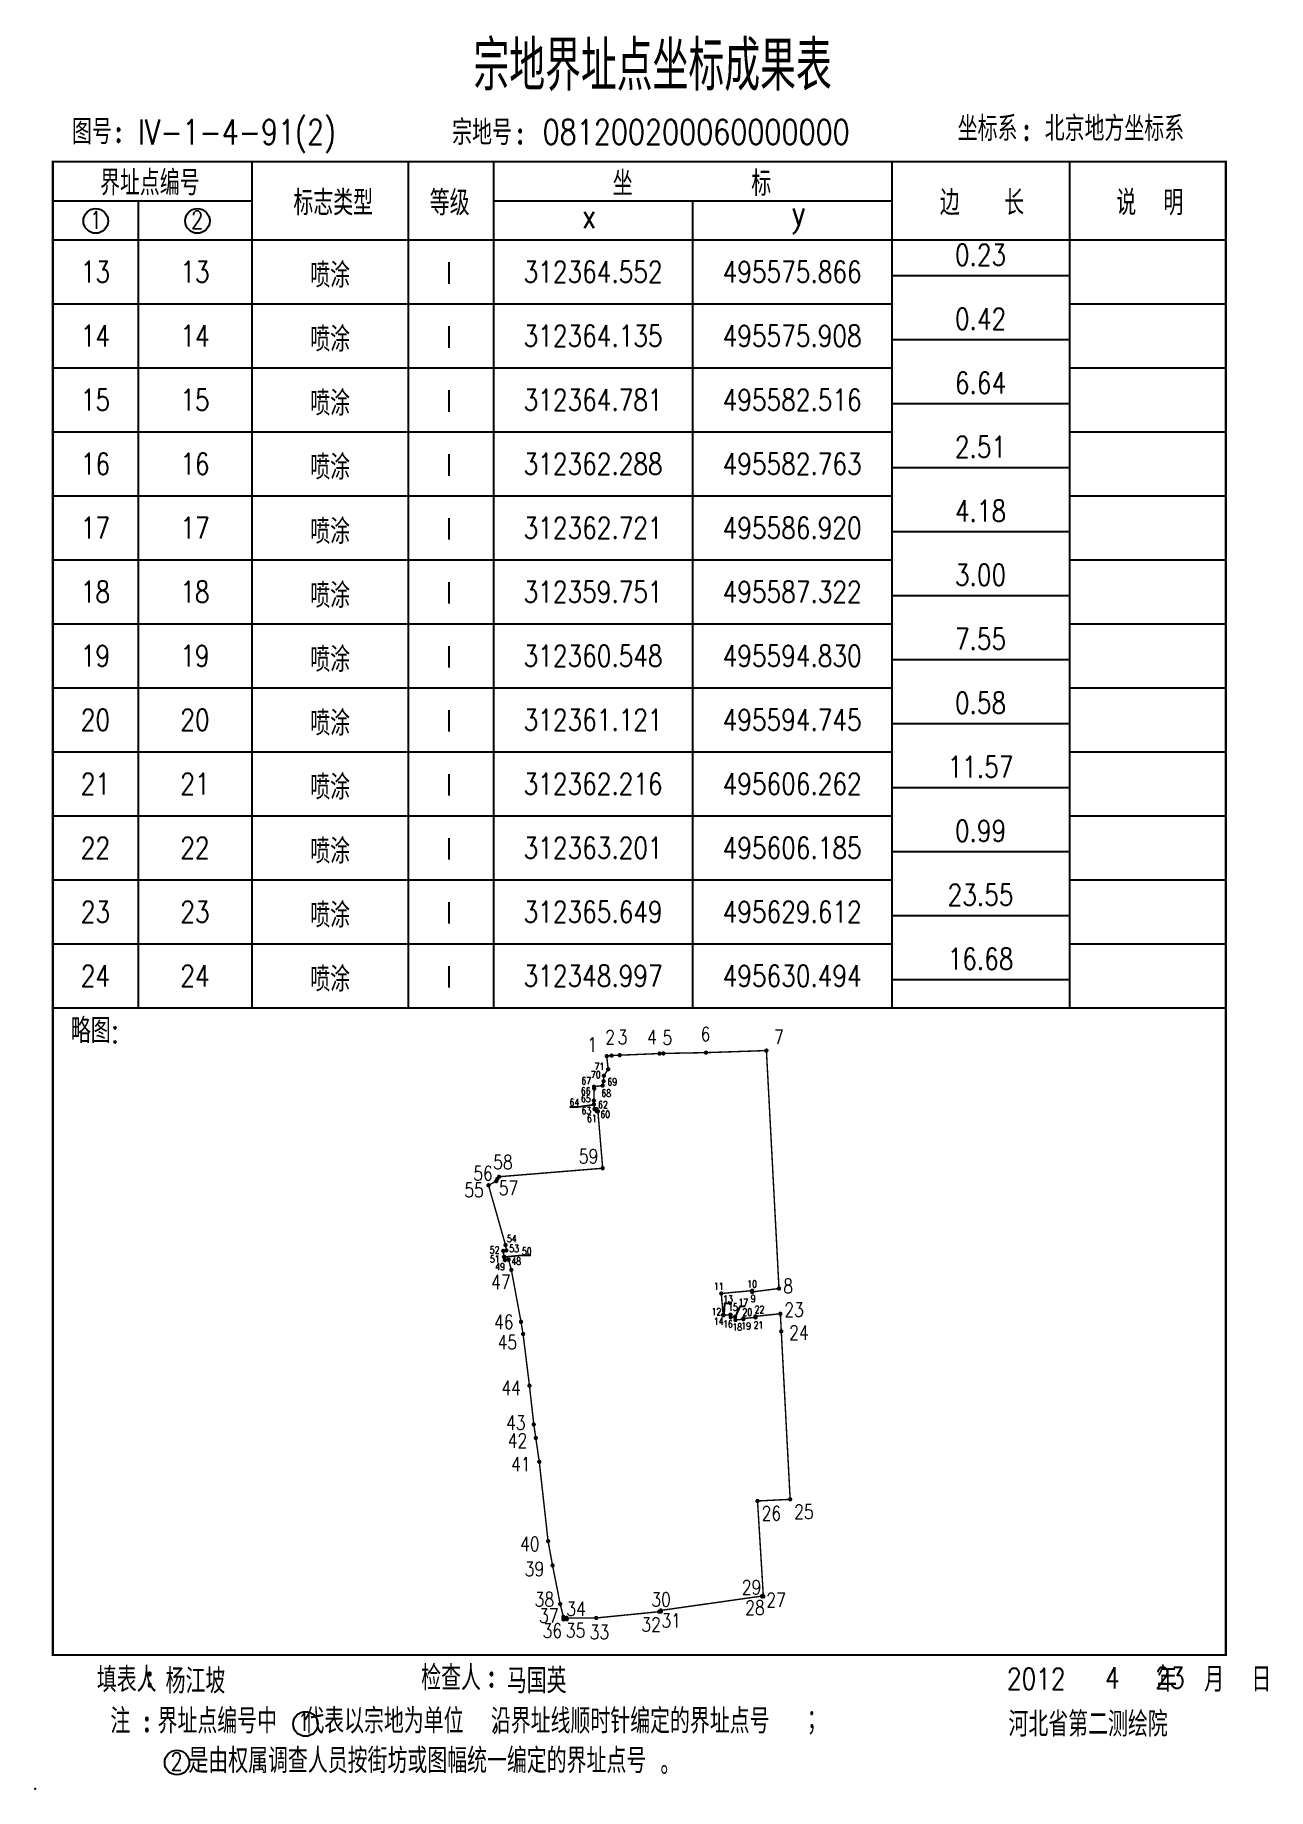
# Model space of a CAD drawing. Extents: x -9390 to -4743, y 24196 to 25839.
# Drawn here: x -6357.4 to -6184, y 24332.9 to 24579.6 of the extents above; entities that cross this region are included whole.
import ezdxf
from ezdxf.enums import TextEntityAlignment as Align

# ---------------------------------------------------------------- set-up
doc = ezdxf.new("R2010")
doc.units = 0
doc.header["$MEASUREMENT"] = 0
doc.layers.get('0').update_dxf_attribs({"linetype": 'CONTINUOUS'})
doc.layers.add('JZD', color=1, linetype='CONTINUOUS')
doc.layers.add('ZJ', color=7, linetype='CONTINUOUS')
doc.styles.add('1', font='romand.shx', dxfattribs={"width": 0.8, "bigfont": 'hzfs.shx'})
doc.styles.add('HZ', font='rs', dxfattribs={"width": 0.8, "bigfont": 'hztxt'})
doc.styles.add('KHZ', font='rd.shx', dxfattribs={"width": 0.8, "bigfont": 'khz.shx'})

msp = doc.modelspace()

# ---------------------------------------------------------------- texts
at = {"color": 7, "linetype": 'CONTINUOUS', "style": 'HZ', "width": 0.8}
for s, p in [('IV-1-4-91(2)', (-6342.9, 24564.19)), ('IV-1-4-91(2)', (-6342.9, 24564.19)), ('081200200060000000', (-6286, 24564.19))]:
    msp.add_text(s, height=3.5, dxfattribs=at).set_placement(p)
for s, height, p in [('0.23', 3, (-6224.4, 24548.66)), ('0.23', 3, (-6224.4, 24548.66)), ('13', 3, (-6348.9, 24546.26)), ('13', 3, (-6348.9, 24546.26)), ('13', 3, (-6334.9, 24546.26)), ('13', 3, (-6334.9, 24546.26)), ('312364.552', 3, (-6278.9, 24546.26)), ('312364.552', 3, (-6278.9, 24546.26)), ('495575.866', 3, (-6250.9, 24546.26)), ('495575.866', 3, (-6250.9, 24546.26)), ('0.42', 3, (-6224.4, 24539.66)), ('0.42', 3, (-6224.4, 24539.66)), ('14', 3, (-6348.9, 24537.26)), ('14', 3, (-6348.9, 24537.26)), ('14', 3, (-6334.9, 24537.26)), ('14', 3, (-6334.9, 24537.26)), ('312364.135', 3, (-6278.9, 24537.26)), ('312364.135', 3, (-6278.9, 24537.26)), ('495575.908', 3, (-6250.9, 24537.26)), ('495575.908', 3, (-6250.9, 24537.26)), ('6.64', 3, (-6224.4, 24530.66)), ('6.64', 3, (-6224.4, 24530.66)), ('15', 3, (-6348.9, 24528.26)), ('15', 3, (-6348.9, 24528.26)), ('15', 3, (-6334.9, 24528.26)), ('15', 3, (-6334.9, 24528.26)), ('312364.781', 3, (-6278.9, 24528.26)), ('312364.781', 3, (-6278.9, 24528.26)), ('495582.516', 3, (-6250.9, 24528.26)), ('495582.516', 3, (-6250.9, 24528.26)), ('2.51', 3, (-6224.4, 24521.66)), ('2.51', 3, (-6224.4, 24521.66)), ('16', 3, (-6348.9, 24519.26)), ('16', 3, (-6348.9, 24519.26)), ('16', 3, (-6334.9, 24519.26)), ('16', 3, (-6334.9, 24519.26)), ('312362.288', 3, (-6278.9, 24519.26)), ('312362.288', 3, (-6278.9, 24519.26)), ('495582.763', 3, (-6250.9, 24519.26)), ('495582.763', 3, (-6250.9, 24519.26)), ('4.18', 3, (-6224.4, 24512.66)), ('4.18', 3, (-6224.4, 24512.66)), ('17', 3, (-6348.9, 24510.26)), ('17', 3, (-6348.9, 24510.26)), ('17', 3, (-6334.9, 24510.26)), ('17', 3, (-6334.9, 24510.26)), ('312362.721', 3, (-6278.9, 24510.26)), ('312362.721', 3, (-6278.9, 24510.26)), ('495586.920', 3, (-6250.9, 24510.26)), ('495586.920', 3, (-6250.9, 24510.26)), ('3.00', 3, (-6224.4, 24503.66)), ('3.00', 3, (-6224.4, 24503.66)), ('18', 3, (-6348.9, 24501.26)), ('18', 3, (-6348.9, 24501.26)), ('18', 3, (-6334.9, 24501.26)), ('18', 3, (-6334.9, 24501.26)), ('312359.751', 3, (-6278.9, 24501.26)), ('312359.751', 3, (-6278.9, 24501.26)), ('495587.322', 3, (-6250.9, 24501.26)), ('495587.322', 3, (-6250.9, 24501.26)), ('7.55', 3, (-6224.4, 24494.66)), ('7.55', 3, (-6224.4, 24494.66)), ('19', 3, (-6348.9, 24492.26)), ('19', 3, (-6348.9, 24492.26)), ('19', 3, (-6334.9, 24492.26)), ('19', 3, (-6334.9, 24492.26)), ('312360.548', 3, (-6278.9, 24492.26)), ('312360.548', 3, (-6278.9, 24492.26)), ('495594.830', 3, (-6250.9, 24492.26)), ('495594.830', 3, (-6250.9, 24492.26)), ('0.58', 3, (-6224.4, 24485.66)), ('0.58', 3, (-6224.4, 24485.66)), ('20', 3, (-6348.9, 24483.26)), ('20', 3, (-6348.9, 24483.26)), ('20', 3, (-6334.9, 24483.26)), ('20', 3, (-6334.9, 24483.26)), ('312361.121', 3, (-6278.9, 24483.26)), ('312361.121', 3, (-6278.9, 24483.26)), ('495594.745', 3, (-6250.9, 24483.26)), ('495594.745', 3, (-6250.9, 24483.26)), ('11.57', 3, (-6224.4, 24476.66)), ('11.57', 3, (-6224.4, 24476.66)), ('21', 3, (-6348.9, 24474.26)), ('21', 3, (-6348.9, 24474.26)), ('21', 3, (-6334.9, 24474.26)), ('21', 3, (-6334.9, 24474.26)), ('312362.216', 3, (-6278.9, 24474.26)), ('312362.216', 3, (-6278.9, 24474.26)), ('495606.262', 3, (-6250.9, 24474.26)), ('495606.262', 3, (-6250.9, 24474.26)), ('0.99', 3, (-6224.4, 24467.66)), ('0.99', 3, (-6224.4, 24467.66)), ('22', 3, (-6348.9, 24465.26)), ('22', 3, (-6348.9, 24465.26)), ('22', 3, (-6334.9, 24465.26)), ('22', 3, (-6334.9, 24465.26)), ('312363.201', 3, (-6278.9, 24465.26)), ('312363.201', 3, (-6278.9, 24465.26)), ('495606.185', 3, (-6250.9, 24465.26)), ('495606.185', 3, (-6250.9, 24465.26)), ('23.55', 3, (-6224.4, 24458.66)), ('23.55', 3, (-6224.4, 24458.66)), ('23', 3, (-6348.9, 24456.26)), ('23', 3, (-6348.9, 24456.26)), ('23', 3, (-6334.9, 24456.26)), ('23', 3, (-6334.9, 24456.26)), ('312365.649', 3, (-6278.9, 24456.26)), ('312365.649', 3, (-6278.9, 24456.26)), ('495629.612', 3, (-6250.9, 24456.26)), ('495629.612', 3, (-6250.9, 24456.26)), ('16.68', 3, (-6224.4, 24449.66)), ('16.68', 3, (-6224.4, 24449.66)), ('24', 3, (-6348.9, 24447.26)), ('24', 3, (-6348.9, 24447.26)), ('24', 3, (-6334.9, 24447.26)), ('24', 3, (-6334.9, 24447.26)), ('312348.997', 3, (-6278.9, 24447.26)), ('312348.997', 3, (-6278.9, 24447.26)), ('495630.494', 3, (-6250.9, 24447.26)), ('495630.494', 3, (-6250.9, 24447.26)), ('6', 2, (-6263.09, 24439.07)), ('1', 2, (-6279.02, 24437.6)), ('2', 2, (-6276.51, 24438.65)), ('3', 2, (-6274.76, 24438.68)), ('4', 2, (-6270.62, 24438.64)), ('5', 2, (-6268.45, 24438.58)), ('7', 2, (-6252.77, 24438.68)), ('71', 1, (-6278.01, 24434.56)), ('67', 1, (-6279.86, 24432.51)), ('67', 1, (-6279.86, 24432.51)), ('70', 1, (-6278.52, 24433.38)), ('69', 1, (-6276.2, 24432.36)), ('64', 1, (-6281.53, 24429.47)), ('66', 1, (-6279.94, 24431.07)), ('65', 1, (-6279.92, 24429.99)), ('68', 1, (-6277.05, 24430.77)), ('63', 1, (-6279.85, 24428.32)), ('61', 1, (-6279.07, 24427.21)), ('62', 1, (-6277.51, 24429.16)), ('60', 1, (-6277.19, 24427.81)), ('59', 2, (-6279.53, 24421.89)), ('56', 2, (-6294.38, 24419.49)), ('58', 2, (-6291.58, 24421.06)), ('55', 2, (-6295.65, 24417.16)), ('57', 2, (-6290.8, 24417.42)), ('54', 1, (-6290.34, 24410.31)), ('52', 1, (-6292.75, 24408.72)), ('51', 1, (-6292.72, 24407.45)), ('53', 1, (-6290.01, 24408.93)), ('50', 1, (-6288.23, 24408.55)), ('49', 1, (-6291.98, 24406.37)), ('48', 1, (-6289.72, 24407.14)), ('47', 2, (-6291.87, 24404.21)), ('11', 1, (-6261.22, 24403.6)), ('10', 1, (-6256.53, 24403.93)), ('8', 2, (-6251.47, 24403.64)), ('12', 1, (-6261.55, 24400.04)), ('13', 1, (-6259.93, 24401.84)), ('15', 1, (-6259.24, 24400.68)), ('17', 1, (-6257.78, 24401.37)), ('20', 1, (-6257.21, 24399.97)), ('9', 1, (-6256.38, 24401.89)), ('9', 1, (-6256.38, 24401.89)), ('22', 1, (-6255.49, 24400.35)), ('23', 2, (-6250.63, 24400.31)), ('46', 2, (-6291.46, 24398.58)), ('14', 1, (-6261.23, 24398.7)), ('16', 1, (-6259.94, 24398.31)), ('18', 1, (-6258.63, 24397.88)), ('19', 1, (-6257.37, 24398.04)), ('21', 1, (-6255.63, 24398.17)), ('24', 2, (-6249.95, 24397.1)), ('45', 2, (-6290.96, 24395.76)), ('44', 2, (-6290.43, 24389.32)), ('43', 2, (-6289.77, 24384.43)), ('42', 2, (-6289.53, 24381.91)), ('41', 2, (-6289.05, 24378.6)), ('26', 2, (-6253.83, 24371.68)), ('25', 2, (-6249.25, 24371.91)), ('40', 2, (-6287.8, 24367.38)), ('39', 2, (-6287.15, 24363.86)), ('29', 2, (-6256.61, 24361.27)), ('38', 2, (-6285.75, 24359.58)), ('34', 2, (-6281.3, 24358.26)), ('30', 2, (-6269.34, 24359.56)), ('28', 2, (-6256.14, 24358.41)), ('27', 2, (-6253.16, 24359.51)), ('37', 2, (-6285.14, 24357.3)), ('36', 2, (-6284.63, 24355.17)), ('35', 2, (-6281.36, 24355.22)), ('33', 2, (-6278.01, 24354.98)), ('32', 2, (-6270.74, 24356.05)), ('31', 2, (-6267.91, 24356.62))]:
    msp.add_text(s, height=height, dxfattribs=at).set_placement(p, align=Align.MIDDLE)
at = {"linetype": 'CONTINUOUS', "width": 0.8}
for s, height, style, p in [(':', 3, '1', (-6341.84, 24347.31)), (':', 3, '1', (-6341.84, 24347.31)), ('检查人', 3.5, 'HZ', (-6303.08, 24346.79)), ('检查人', 3.5, 'HZ', (-6303.08, 24346.79)), (':', 3, '1', (-6293.77, 24347.3)), (':', 3, '1', (-6293.77, 24347.3)), ('注  界址点编号中  代表以宗地为单位  沿界址线顺时针编定的界址点号  ', 3.5, 'HZ', (-6346.8, 24340.72)), ('注  界址点编号中  代表以宗地为单位  沿界址线顺时针编定的界址点号  ', 3.5, 'HZ', (-6346.8, 24340.72)), ('；', 3.5, '1', (-6248.84, 24340.89)), ('；', 3.5, '1', (-6248.84, 24340.89)), ('河北省第二测绘院', 3.5, 'HZ', (-6220.47, 24340.28)), ('河北省第二测绘院', 3.5, 'HZ', (-6220.47, 24340.28)), (':', 3, '1', (-6342.23, 24340.99)), (':', 3, '1', (-6342.23, 24340.99)), ('， ', 3.5, '1', (-6293.24, 24340.72)), ('， ', 3.5, '1', (-6293.24, 24340.72)), ('  是由权属调查人员按街坊或图幅统一编定的界址点号  ', 3.5, 'HZ', (-6339.66, 24335.15)), ('  是由权属调查人员按街坊或图幅统一编定的界址点号  ', 3.5, 'HZ', (-6339.66, 24335.15)), ('。', 3.5, '1', (-6269.44, 24334.94)), ('。', 3.5, '1', (-6269.44, 24334.94))]:
    msp.add_text(s, height=height, dxfattribs=dict(at, style=style)).set_placement(p)
at = {"layer": 'ZJ', "linetype": 'CONTINUOUS', "style": 'KHZ'}
msp.add_text('宗地界址点坐标成果表', height=7, dxfattribs=at).set_placement((-6270.53, 24575.63), align=Align.MIDDLE)
msp.add_text('宗地界址点坐标成果表', height=7, dxfattribs=at).set_placement((-6270.53, 24575.63), align=Align.MIDDLE)
at = {"layer": 'ZJ', "linetype": 'CONTINUOUS', "width": 0.8}
for s, height, style, p in [('宗地号 ', 3.5, 'HZ', (-6293.56, 24566.07)), ('宗地号 ', 3.5, 'HZ', (-6293.56, 24566.07)), ('坐标系  北京地方坐标系', 3.5, 'HZ', (-6211.69, 24566.61)), ('坐标系  北京地方坐标系', 3.5, 'HZ', (-6211.69, 24566.61)), ('图号 ', 3.5, 'HZ', (-6348.43, 24566.07)), ('图号 ', 3.5, 'HZ', (-6348.43, 24566.07)), (':', 3, '1', (-6345.64, 24565.99)), (':', 3, '1', (-6345.64, 24565.99)), (':', 3, '1', (-6289.17, 24565.79)), (':', 3, '1', (-6289.17, 24565.79)), (':', 3, '1', (-6217.94, 24566.29)), (':', 3, '1', (-6217.94, 24566.29)), ('界址点编号', 3.5, 'HZ', (-6341.25, 24558.97)), ('界址点编号', 3.5, 'HZ', (-6341.25, 24558.97)), ('坐        标', 3.5, 'HZ', (-6264.99, 24558.88)), ('坐        标', 3.5, 'HZ', (-6264.99, 24558.88)), ('标志类型', 3.5, 'HZ', (-6315.45, 24556.16)), ('标志类型', 3.5, 'HZ', (-6315.45, 24556.16)), ('等级', 3.5, 'HZ', (-6299.07, 24556.16)), ('等级', 3.5, 'HZ', (-6299.07, 24556.16)), ('边   长', 3.5, 'HZ', (-6224.2, 24556.16)), ('边   长', 3.5, 'HZ', (-6224.2, 24556.16)), ('说  明', 3.5, 'HZ', (-6200.59, 24556.16)), ('说  明', 3.5, 'HZ', (-6200.59, 24556.16)), ('略图:', 3.5, 'HZ', (-6348.95, 24439.75)), ('略图:', 3.5, 'HZ', (-6348.95, 24439.75)), ('略图:', 3.5, 'HZ', (-6348.95, 24439.75)), ('略图:', 3.5, 'HZ', (-6348.95, 24439.75)), ('略图:', 3.5, 'HZ', (-6348.95, 24439.75)), ('略图:', 3.5, 'HZ', (-6348.95, 24439.75)), ('23', 3, 'HZ', (-6197.75, 24348.56)), ('          年  月  日', 3.5, 'HZ', (-6201.98, 24348.53)), ('          年  月  日', 3.5, 'HZ', (-6201.98, 24348.53))]:
    msp.add_text(s, height=height, dxfattribs=dict(at, style=style)).set_placement(p, align=Align.MIDDLE)
at = {"layer": 'ZJ', "linetype": 'CONTINUOUS', "style": 'HZ', "width": 0.8}
for s, height, p in [('1', 2.5, (-6349.68, 24552.3)), ('1', 2.5, (-6349.68, 24552.3)), ('x', 3.5, (-6280.48, 24552.4)), ('x', 3.5, (-6280.48, 24552.4)), ('y', 3.5, (-6250.94, 24552.85)), ('y', 3.5, (-6250.94, 24552.85)), ('1', 2.5, (-6320.45, 24341.1)), ('1', 2.5, (-6320.45, 24341.1)), ('2', 2.5, (-6338.34, 24335.52)), ('2', 2.5, (-6338.34, 24335.52))]:
    msp.add_text(s, height=height, dxfattribs=at).set_placement(p)
at = {"layer": 'ZJ', "color": 3, "linetype": 'CONTINUOUS', "style": 'HZ', "width": 0.8}
msp.add_text('2', height=2.5, dxfattribs=at).set_placement((-6335.45, 24552.34))
msp.add_text('2', height=2.5, dxfattribs=at).set_placement((-6335.45, 24552.34))
for s, height, p in [('喷涂', 3.5, (-6315.89, 24546)), ('喷涂', 3.5, (-6315.89, 24546)), ('Ⅰ', 3.5, (-6299.16, 24546)), ('Ⅰ', 3.5, (-6299.16, 24546)), ('喷涂', 3.5, (-6315.89, 24537)), ('喷涂', 3.5, (-6315.89, 24537)), ('Ⅰ', 3.5, (-6299.16, 24537)), ('Ⅰ', 3.5, (-6299.16, 24537)), ('喷涂', 3.5, (-6315.89, 24528)), ('喷涂', 3.5, (-6315.89, 24528)), ('Ⅰ', 3.5, (-6299.16, 24528)), ('Ⅰ', 3.5, (-6299.16, 24528)), ('喷涂', 3.5, (-6315.89, 24519)), ('喷涂', 3.5, (-6315.89, 24519)), ('Ⅰ', 3.5, (-6299.16, 24519)), ('Ⅰ', 3.5, (-6299.16, 24519)), ('喷涂', 3.5, (-6315.89, 24509.96)), ('喷涂', 3.5, (-6315.89, 24509.96)), ('Ⅰ', 3.5, (-6299.16, 24510)), ('Ⅰ', 3.5, (-6299.16, 24510)), ('喷涂', 3.5, (-6315.89, 24500.96)), ('喷涂', 3.5, (-6315.89, 24500.96)), ('Ⅰ', 3.5, (-6299.16, 24501)), ('Ⅰ', 3.5, (-6299.16, 24501)), ('喷涂', 3.5, (-6315.89, 24491.96)), ('喷涂', 3.5, (-6315.89, 24491.96)), ('Ⅰ', 3.5, (-6299.16, 24492)), ('Ⅰ', 3.5, (-6299.16, 24492)), ('喷涂', 3.5, (-6315.89, 24483)), ('喷涂', 3.5, (-6315.89, 24483)), ('Ⅰ', 3.5, (-6299.16, 24483)), ('Ⅰ', 3.5, (-6299.16, 24483)), ('喷涂', 3.5, (-6315.89, 24474)), ('喷涂', 3.5, (-6315.89, 24474)), ('Ⅰ', 3.5, (-6299.16, 24474)), ('Ⅰ', 3.5, (-6299.16, 24474)), ('喷涂', 3.5, (-6315.89, 24465)), ('喷涂', 3.5, (-6315.89, 24465)), ('Ⅰ', 3.5, (-6299.16, 24465)), ('Ⅰ', 3.5, (-6299.16, 24465)), ('喷涂', 3.5, (-6315.89, 24456)), ('喷涂', 3.5, (-6315.89, 24456)), ('Ⅰ', 3.5, (-6299.16, 24456)), ('Ⅰ', 3.5, (-6299.16, 24456)), ('喷涂', 3.5, (-6315.89, 24447)), ('喷涂', 3.5, (-6315.89, 24447)), ('Ⅰ', 3.5, (-6299.16, 24447)), ('Ⅰ', 3.5, (-6299.16, 24447)), ('杨江坡', 3.5, (-6334.83, 24348.27)), ('杨江坡', 3.5, (-6334.83, 24348.27)), ('马国英', 3.5, (-6286.83, 24348.31)), ('马国英', 3.5, (-6286.83, 24348.31)), ('2012', 3, (-6216.57, 24348.43)), ('4', 3, (-6205.85, 24348.56))]:
    msp.add_text(s, height=height, dxfattribs=at).set_placement(p, align=Align.MIDDLE)
at = {"layer": 'ZJ', "color": 0, "linetype": 'CONTINUOUS', "style": 'HZ', "width": 0.8}
msp.add_text('填表人         ', height=3.5, dxfattribs=at).set_placement((-6335.86, 24348.46), align=Align.MIDDLE)
msp.add_text('填表人         ', height=3.5, dxfattribs=at).set_placement((-6335.86, 24348.46), align=Align.MIDDLE)

# ---------------------------------------------------------------- linework, layer by layer
at = {"linetype": 'CONTINUOUS', "const_width": 0.3, "flags": 128}
msp.add_lwpolyline([(-6354.9, 24561.76), (-6354.9, 24351.76), (-6189.9, 24351.76), (-6189.9, 24561.76)], close=True, dxfattribs=at)
msp.add_lwpolyline([(-6354.9, 24561.76), (-6354.9, 24351.76), (-6189.9, 24351.76), (-6189.9, 24561.76)], close=True, dxfattribs=at)
at = {"linetype": 'CONTINUOUS', "flags": 128}
for points in [[(-6326.9, 24561.76), (-6326.9, 24442.76)], [(-6326.9, 24561.76), (-6326.9, 24442.76)], [(-6326.9, 24561.76), (-6326.9, 24442.76)], [(-6326.9, 24561.76), (-6326.9, 24442.76)], [(-6304.9, 24561.76), (-6304.9, 24442.76)], [(-6304.9, 24561.76), (-6304.9, 24442.76)], [(-6304.9, 24561.76), (-6304.9, 24442.76)], [(-6304.9, 24561.76), (-6304.9, 24442.76)], [(-6292.9, 24561.76), (-6292.9, 24442.76)], [(-6292.9, 24561.76), (-6292.9, 24442.76)], [(-6292.9, 24561.76), (-6292.9, 24442.76)], [(-6292.9, 24561.76), (-6292.9, 24442.76)], [(-6236.9, 24561.76), (-6236.9, 24442.76)], [(-6236.9, 24561.76), (-6236.9, 24442.76)], [(-6236.9, 24561.76), (-6236.9, 24442.76)], [(-6236.9, 24561.76), (-6236.9, 24442.76)], [(-6211.9, 24561.76), (-6211.9, 24442.76)], [(-6211.9, 24561.76), (-6211.9, 24442.76)], [(-6211.9, 24561.76), (-6211.9, 24442.76)], [(-6211.9, 24561.76), (-6211.9, 24442.76)], [(-6354.9, 24556.26), (-6326.9, 24556.26)], [(-6354.9, 24556.26), (-6326.9, 24556.26)], [(-6342.9, 24556.26), (-6342.9, 24442.76)], [(-6342.9, 24556.26), (-6342.9, 24442.76)], [(-6342.9, 24556.26), (-6342.9, 24442.76)], [(-6342.9, 24556.26), (-6342.9, 24442.76)], [(-6292.9, 24556.26), (-6236.9, 24556.26)], [(-6292.9, 24556.26), (-6236.9, 24556.26)], [(-6264.9, 24556.26), (-6264.9, 24442.76)], [(-6264.9, 24556.26), (-6264.9, 24442.76)], [(-6264.9, 24556.26), (-6264.9, 24442.76)], [(-6264.9, 24556.26), (-6264.9, 24442.76)], [(-6354.9, 24550.76), (-6189.9, 24550.76)], [(-6354.9, 24550.76), (-6189.9, 24550.76)], [(-6236.9, 24545.76), (-6211.9, 24545.76)], [(-6236.9, 24545.76), (-6211.9, 24545.76)], [(-6354.9, 24541.76), (-6236.9, 24541.76)], [(-6354.9, 24541.76), (-6236.9, 24541.76)], [(-6211.9, 24541.76), (-6189.9, 24541.76)], [(-6211.9, 24541.76), (-6189.9, 24541.76)], [(-6236.9, 24536.76), (-6211.9, 24536.76)], [(-6236.9, 24536.76), (-6211.9, 24536.76)], [(-6354.9, 24532.76), (-6236.9, 24532.76)], [(-6354.9, 24532.76), (-6236.9, 24532.76)], [(-6211.9, 24532.76), (-6189.9, 24532.76)], [(-6211.9, 24532.76), (-6189.9, 24532.76)], [(-6236.9, 24527.76), (-6211.9, 24527.76)], [(-6236.9, 24527.76), (-6211.9, 24527.76)], [(-6354.9, 24523.76), (-6236.9, 24523.76)], [(-6354.9, 24523.76), (-6236.9, 24523.76)], [(-6211.9, 24523.76), (-6189.9, 24523.76)], [(-6211.9, 24523.76), (-6189.9, 24523.76)], [(-6236.9, 24518.76), (-6211.9, 24518.76)], [(-6236.9, 24518.76), (-6211.9, 24518.76)], [(-6354.9, 24514.76), (-6236.9, 24514.76)], [(-6354.9, 24514.76), (-6236.9, 24514.76)], [(-6211.9, 24514.76), (-6189.9, 24514.76)], [(-6211.9, 24514.76), (-6189.9, 24514.76)], [(-6236.9, 24509.76), (-6211.9, 24509.76)], [(-6236.9, 24509.76), (-6211.9, 24509.76)], [(-6354.9, 24505.76), (-6236.9, 24505.76)], [(-6354.9, 24505.76), (-6236.9, 24505.76)], [(-6211.9, 24505.76), (-6189.9, 24505.76)], [(-6211.9, 24505.76), (-6189.9, 24505.76)], [(-6236.9, 24500.76), (-6211.9, 24500.76)], [(-6236.9, 24500.76), (-6211.9, 24500.76)], [(-6354.9, 24496.76), (-6236.9, 24496.76)], [(-6354.9, 24496.76), (-6236.9, 24496.76)], [(-6211.9, 24496.76), (-6189.9, 24496.76)], [(-6211.9, 24496.76), (-6189.9, 24496.76)], [(-6236.9, 24491.76), (-6211.9, 24491.76)], [(-6236.9, 24491.76), (-6211.9, 24491.76)], [(-6354.9, 24487.76), (-6236.9, 24487.76)], [(-6354.9, 24487.76), (-6236.9, 24487.76)], [(-6211.9, 24487.76), (-6189.9, 24487.76)], [(-6211.9, 24487.76), (-6189.9, 24487.76)], [(-6236.9, 24482.76), (-6211.9, 24482.76)], [(-6236.9, 24482.76), (-6211.9, 24482.76)], [(-6354.9, 24478.76), (-6236.9, 24478.76)], [(-6354.9, 24478.76), (-6236.9, 24478.76)], [(-6211.9, 24478.76), (-6189.9, 24478.76)], [(-6211.9, 24478.76), (-6189.9, 24478.76)], [(-6236.9, 24473.76), (-6211.9, 24473.76)], [(-6236.9, 24473.76), (-6211.9, 24473.76)], [(-6354.9, 24469.76), (-6236.9, 24469.76)], [(-6354.9, 24469.76), (-6236.9, 24469.76)], [(-6211.9, 24469.76), (-6189.9, 24469.76)], [(-6211.9, 24469.76), (-6189.9, 24469.76)], [(-6236.9, 24464.76), (-6211.9, 24464.76)], [(-6236.9, 24464.76), (-6211.9, 24464.76)], [(-6354.9, 24460.76), (-6236.9, 24460.76)], [(-6354.9, 24460.76), (-6236.9, 24460.76)], [(-6211.9, 24460.76), (-6189.9, 24460.76)], [(-6211.9, 24460.76), (-6189.9, 24460.76)], [(-6236.9, 24455.76), (-6211.9, 24455.76)], [(-6236.9, 24455.76), (-6211.9, 24455.76)], [(-6354.9, 24451.76), (-6236.9, 24451.76)], [(-6354.9, 24451.76), (-6236.9, 24451.76)], [(-6211.9, 24451.76), (-6189.9, 24451.76)], [(-6211.9, 24451.76), (-6189.9, 24451.76)], [(-6236.9, 24446.76), (-6211.9, 24446.76)], [(-6236.9, 24446.76), (-6211.9, 24446.76)], [(-6354.9, 24442.76), (-6189.9, 24442.76)], [(-6354.9, 24442.76), (-6189.9, 24442.76)], [(-6260.47, 24399.64), (-6260.37, 24401.24), (-6259.38, 24401.24)], [(-6257.49, 24400.79), (-6258.27, 24400.79), (-6258.93, 24399.32)]]:
    msp.add_lwpolyline(points, dxfattribs=at)
at = {"color": 7, "linetype": 'CONTINUOUS', "const_width": 0.3, "flags": 128}
for points in [[(-6277.13, 24435.98, 1), (-6276.83, 24435.98, 1)], [(-6277.13, 24435.98, 1), (-6276.83, 24435.98, 1)], [(-6277.13, 24435.98, 1), (-6276.83, 24435.98, 1)], [(-6277.13, 24435.98, 1), (-6276.83, 24435.98, 1)], [(-6276.45, 24436.06, 1), (-6276.15, 24436.06, 1)], [(-6276.45, 24436.06, 1), (-6276.15, 24436.06, 1)], [(-6276.45, 24436.06, 1), (-6276.15, 24436.06, 1)], [(-6276.45, 24436.06, 1), (-6276.15, 24436.06, 1)], [(-6275.3, 24436.11, 1), (-6275, 24436.11, 1)], [(-6275.3, 24436.11, 1), (-6275, 24436.11, 1)], [(-6275.3, 24436.11, 1), (-6275, 24436.11, 1)], [(-6275.3, 24436.11, 1), (-6275, 24436.11, 1)], [(-6269.7, 24436.34, 1), (-6269.4, 24436.34, 1)], [(-6269.7, 24436.34, 1), (-6269.4, 24436.34, 1)], [(-6269.7, 24436.34, 1), (-6269.4, 24436.34, 1)], [(-6269.7, 24436.34, 1), (-6269.4, 24436.34, 1)], [(-6269.16, 24436.36, 1), (-6268.86, 24436.36, 1)], [(-6269.16, 24436.36, 1), (-6268.86, 24436.36, 1)], [(-6269.16, 24436.36, 1), (-6268.86, 24436.36, 1)], [(-6269.16, 24436.36, 1), (-6268.86, 24436.36, 1)], [(-6263.17, 24436.47, 1), (-6262.87, 24436.47, 1)], [(-6263.17, 24436.47, 1), (-6262.87, 24436.47, 1)], [(-6263.17, 24436.47, 1), (-6262.87, 24436.47, 1)], [(-6263.17, 24436.47, 1), (-6262.87, 24436.47, 1)], [(-6254.67, 24436.76, 1), (-6254.37, 24436.76, 1)], [(-6254.67, 24436.76, 1), (-6254.37, 24436.76, 1)], [(-6254.67, 24436.76, 1), (-6254.37, 24436.76, 1)], [(-6254.67, 24436.76, 1), (-6254.37, 24436.76, 1)], [(-6277.57, 24432.44, 1), (-6277.27, 24432.44, 1)], [(-6277.57, 24432.44, 1), (-6277.27, 24432.44, 1)], [(-6277.57, 24432.44, 1), (-6277.27, 24432.44, 1)], [(-6277.57, 24432.44, 1), (-6277.27, 24432.44, 1)], [(-6277.53, 24433.22, 1), (-6277.23, 24433.22, 1)], [(-6277.53, 24433.22, 1), (-6277.23, 24433.22, 1)], [(-6277.53, 24433.22, 1), (-6277.23, 24433.22, 1)], [(-6277.53, 24433.22, 1), (-6277.23, 24433.22, 1)], [(-6276.93, 24434.14, 1), (-6276.63, 24434.14, 1)], [(-6276.93, 24434.14, 1), (-6276.63, 24434.14, 1)], [(-6276.93, 24434.14, 1), (-6276.63, 24434.14, 1)], [(-6276.93, 24434.14, 1), (-6276.63, 24434.14, 1)], [(-6278.95, 24429.73, 1), (-6278.65, 24429.73, 1)], [(-6278.95, 24429.73, 1), (-6278.65, 24429.73, 1)], [(-6278.95, 24429.73, 1), (-6278.65, 24429.73, 1)], [(-6278.95, 24429.73, 1), (-6278.65, 24429.73, 1)], [(-6278.92, 24431.69, 1), (-6278.62, 24431.69, 1)], [(-6278.92, 24431.69, 1), (-6278.62, 24431.69, 1)], [(-6278.92, 24431.69, 1), (-6278.62, 24431.69, 1)], [(-6278.92, 24431.69, 1), (-6278.62, 24431.69, 1)], [(-6278.89, 24431.41, 1), (-6278.59, 24431.41, 1)], [(-6278.89, 24431.41, 1), (-6278.59, 24431.41, 1)], [(-6278.89, 24431.41, 1), (-6278.59, 24431.41, 1)], [(-6278.89, 24431.41, 1), (-6278.59, 24431.41, 1)], [(-6277.7, 24431.84, 1), (-6277.4, 24431.84, 1)], [(-6277.7, 24431.84, 1), (-6277.4, 24431.84, 1)], [(-6277.7, 24431.84, 1), (-6277.4, 24431.84, 1)], [(-6277.7, 24431.84, 1), (-6277.4, 24431.84, 1)], [(-6278.93, 24429.2, 1), (-6278.63, 24429.2, 1)], [(-6278.93, 24429.2, 1), (-6278.63, 24429.2, 1)], [(-6278.93, 24429.2, 1), (-6278.63, 24429.2, 1)], [(-6278.93, 24429.2, 1), (-6278.63, 24429.2, 1)], [(-6278.85, 24428.53, 1), (-6278.55, 24428.53, 1)], [(-6278.85, 24428.53, 1), (-6278.55, 24428.53, 1)], [(-6278.85, 24428.53, 1), (-6278.55, 24428.53, 1)], [(-6278.85, 24428.53, 1), (-6278.55, 24428.53, 1)], [(-6278.56, 24428.55, 1), (-6278.26, 24428.55, 1)], [(-6278.56, 24428.55, 1), (-6278.26, 24428.55, 1)], [(-6278.56, 24428.55, 1), (-6278.26, 24428.55, 1)], [(-6278.56, 24428.55, 1), (-6278.26, 24428.55, 1)], [(-6278.52, 24428.23, 1), (-6278.22, 24428.23, 1)], [(-6278.52, 24428.23, 1), (-6278.22, 24428.23, 1)], [(-6278.52, 24428.23, 1), (-6278.22, 24428.23, 1)], [(-6278.52, 24428.23, 1), (-6278.22, 24428.23, 1)], [(-6278.37, 24428.22, 1), (-6278.07, 24428.22, 1)], [(-6278.37, 24428.22, 1), (-6278.07, 24428.22, 1)], [(-6278.37, 24428.22, 1), (-6278.07, 24428.22, 1)], [(-6278.37, 24428.22, 1), (-6278.07, 24428.22, 1)], [(-6277.7, 24420.21, 1), (-6277.4, 24420.21, 1)], [(-6277.7, 24420.21, 1), (-6277.4, 24420.21, 1)], [(-6277.7, 24420.21, 1), (-6277.4, 24420.21, 1)], [(-6277.7, 24420.21, 1), (-6277.4, 24420.21, 1)], [(-6293.76, 24417.82, 1), (-6293.46, 24417.82, 1)], [(-6293.76, 24417.82, 1), (-6293.46, 24417.82, 1)], [(-6293.76, 24417.82, 1), (-6293.46, 24417.82, 1)], [(-6293.76, 24417.82, 1), (-6293.46, 24417.82, 1)], [(-6292.68, 24418.39, 1), (-6292.38, 24418.39, 1)], [(-6292.68, 24418.39, 1), (-6292.38, 24418.39, 1)], [(-6292.68, 24418.39, 1), (-6292.38, 24418.39, 1)], [(-6292.68, 24418.39, 1), (-6292.38, 24418.39, 1)], [(-6292.52, 24418.71, 1), (-6292.22, 24418.71, 1)], [(-6292.52, 24418.71, 1), (-6292.22, 24418.71, 1)], [(-6292.52, 24418.71, 1), (-6292.22, 24418.71, 1)], [(-6292.52, 24418.71, 1), (-6292.22, 24418.71, 1)], [(-6292.28, 24419.02, 1), (-6291.98, 24419.02, 1)], [(-6292.28, 24419.02, 1), (-6291.98, 24419.02, 1)], [(-6292.28, 24419.02, 1), (-6291.98, 24419.02, 1)], [(-6292.28, 24419.02, 1), (-6291.98, 24419.02, 1)], [(-6291.69, 24408.59, 1), (-6291.39, 24408.59, 1)], [(-6291.69, 24408.59, 1), (-6291.39, 24408.59, 1)], [(-6291.69, 24408.59, 1), (-6291.39, 24408.59, 1)], [(-6291.69, 24408.59, 1), (-6291.39, 24408.59, 1)], [(-6291.59, 24407.73, 1), (-6291.29, 24407.73, 1)], [(-6291.59, 24407.73, 1), (-6291.29, 24407.73, 1)], [(-6291.59, 24407.73, 1), (-6291.29, 24407.73, 1)], [(-6291.59, 24407.73, 1), (-6291.29, 24407.73, 1)], [(-6291.5, 24407.74, 1), (-6291.2, 24407.74, 1)], [(-6291.5, 24407.74, 1), (-6291.2, 24407.74, 1)], [(-6291.5, 24407.74, 1), (-6291.2, 24407.74, 1)], [(-6291.5, 24407.74, 1), (-6291.2, 24407.74, 1)], [(-6291.37, 24409.41, 1), (-6291.07, 24409.41, 1)], [(-6291.37, 24409.41, 1), (-6291.07, 24409.41, 1)], [(-6291.37, 24409.41, 1), (-6291.07, 24409.41, 1)], [(-6291.37, 24409.41, 1), (-6291.07, 24409.41, 1)], [(-6291.26, 24408.66, 1), (-6290.96, 24408.66, 1)], [(-6291.26, 24408.66, 1), (-6290.96, 24408.66, 1)], [(-6291.26, 24408.66, 1), (-6290.96, 24408.66, 1)], [(-6291.26, 24408.66, 1), (-6290.96, 24408.66, 1)], [(-6291.45, 24407.29, 1), (-6291.15, 24407.29, 1)], [(-6291.45, 24407.29, 1), (-6291.15, 24407.29, 1)], [(-6291.45, 24407.29, 1), (-6291.15, 24407.29, 1)], [(-6291.45, 24407.29, 1), (-6291.15, 24407.29, 1)], [(-6290.93, 24407.36, 1), (-6290.63, 24407.36, 1)], [(-6290.93, 24407.36, 1), (-6290.63, 24407.36, 1)], [(-6290.93, 24407.36, 1), (-6290.63, 24407.36, 1)], [(-6290.93, 24407.36, 1), (-6290.63, 24407.36, 1)], [(-6290.55, 24405.93, 1), (-6290.25, 24405.93, 1)], [(-6290.55, 24405.93, 1), (-6290.25, 24405.93, 1)], [(-6290.55, 24405.93, 1), (-6290.25, 24405.93, 1)], [(-6290.55, 24405.93, 1), (-6290.25, 24405.93, 1)], [(-6261.02, 24402.6, 1), (-6260.72, 24402.6, 1)], [(-6261.02, 24402.6, 1), (-6260.72, 24402.6, 1)], [(-6261.02, 24402.6, 1), (-6260.72, 24402.6, 1)], [(-6261.02, 24402.6, 1), (-6260.72, 24402.6, 1)], [(-6256.69, 24403, 1), (-6256.39, 24403, 1)], [(-6256.69, 24403, 1), (-6256.39, 24403, 1)], [(-6256.69, 24403, 1), (-6256.39, 24403, 1)], [(-6256.69, 24403, 1), (-6256.39, 24403, 1)], [(-6256.68, 24402.82, 1), (-6256.38, 24402.82, 1)], [(-6256.68, 24402.82, 1), (-6256.38, 24402.82, 1)], [(-6256.68, 24402.82, 1), (-6256.38, 24402.82, 1)], [(-6256.68, 24402.82, 1), (-6256.38, 24402.82, 1)], [(-6252.9, 24403.3, 1), (-6252.6, 24403.3, 1)], [(-6252.9, 24403.3, 1), (-6252.6, 24403.3, 1)], [(-6252.9, 24403.3, 1), (-6252.6, 24403.3, 1)], [(-6252.9, 24403.3, 1), (-6252.6, 24403.3, 1)], [(-6289.19, 24398.62, 1), (-6288.89, 24398.62, 1)], [(-6289.19, 24398.62, 1), (-6288.89, 24398.62, 1)], [(-6289.19, 24398.62, 1), (-6288.89, 24398.62, 1)], [(-6289.19, 24398.62, 1), (-6288.89, 24398.62, 1)], [(-6260.76, 24399.58, 1), (-6260.46, 24399.58, 1)], [(-6260.76, 24399.58, 1), (-6260.46, 24399.58, 1)], [(-6260.76, 24399.58, 1), (-6260.46, 24399.58, 1)], [(-6260.76, 24399.58, 1), (-6260.46, 24399.58, 1)], [(-6260.72, 24399.59, 1), (-6260.42, 24399.59, 1)], [(-6260.72, 24399.59, 1), (-6260.42, 24399.59, 1)], [(-6260.72, 24399.59, 1), (-6260.42, 24399.59, 1)], [(-6260.72, 24399.59, 1), (-6260.42, 24399.59, 1)], [(-6260.72, 24399.53, 1), (-6260.42, 24399.53, 1)], [(-6260.72, 24399.53, 1), (-6260.42, 24399.53, 1)], [(-6260.72, 24399.53, 1), (-6260.42, 24399.53, 1)], [(-6260.72, 24399.53, 1), (-6260.42, 24399.53, 1)], [(-6259.73, 24399.62, 1), (-6259.43, 24399.62, 1)], [(-6259.73, 24399.62, 1), (-6259.43, 24399.62, 1)], [(-6259.73, 24399.62, 1), (-6259.43, 24399.62, 1)], [(-6259.73, 24399.62, 1), (-6259.43, 24399.62, 1)], [(-6259.7, 24399.25, 1), (-6259.4, 24399.25, 1)], [(-6259.7, 24399.25, 1), (-6259.4, 24399.25, 1)], [(-6259.7, 24399.25, 1), (-6259.4, 24399.25, 1)], [(-6259.7, 24399.25, 1), (-6259.4, 24399.25, 1)], [(-6259.08, 24399.32, 1), (-6258.78, 24399.32, 1)], [(-6259.08, 24399.32, 1), (-6258.78, 24399.32, 1)], [(-6259.08, 24399.32, 1), (-6258.78, 24399.32, 1)], [(-6259.08, 24399.32, 1), (-6258.78, 24399.32, 1)], [(-6259.02, 24398.87, 1), (-6258.72, 24398.87, 1)], [(-6259.02, 24398.87, 1), (-6258.72, 24398.87, 1)], [(-6259.02, 24398.87, 1), (-6258.72, 24398.87, 1)], [(-6259.02, 24398.87, 1), (-6258.72, 24398.87, 1)], [(-6257.91, 24399.08, 1), (-6257.61, 24399.08, 1)], [(-6257.91, 24399.08, 1), (-6257.61, 24399.08, 1)], [(-6257.91, 24399.08, 1), (-6257.61, 24399.08, 1)], [(-6257.91, 24399.08, 1), (-6257.61, 24399.08, 1)], [(-6257.9, 24398.99, 1), (-6257.6, 24398.99, 1)], [(-6257.9, 24398.99, 1), (-6257.6, 24398.99, 1)], [(-6257.9, 24398.99, 1), (-6257.6, 24398.99, 1)], [(-6257.9, 24398.99, 1), (-6257.6, 24398.99, 1)], [(-6256.21, 24399.39, 1), (-6255.91, 24399.39, 1)], [(-6256.21, 24399.39, 1), (-6255.91, 24399.39, 1)], [(-6256.21, 24399.39, 1), (-6255.91, 24399.39, 1)], [(-6256.21, 24399.39, 1), (-6255.91, 24399.39, 1)], [(-6256.19, 24399.24, 1), (-6255.89, 24399.24, 1)], [(-6256.19, 24399.24, 1), (-6255.89, 24399.24, 1)], [(-6256.19, 24399.24, 1), (-6255.89, 24399.24, 1)], [(-6256.19, 24399.24, 1), (-6255.89, 24399.24, 1)], [(-6252.71, 24399.75, 1), (-6252.41, 24399.75, 1)], [(-6252.71, 24399.75, 1), (-6252.41, 24399.75, 1)], [(-6252.71, 24399.75, 1), (-6252.41, 24399.75, 1)], [(-6252.71, 24399.75, 1), (-6252.41, 24399.75, 1)], [(-6288.9, 24396.9, 1), (-6288.6, 24396.9, 1)], [(-6288.9, 24396.9, 1), (-6288.6, 24396.9, 1)], [(-6288.9, 24396.9, 1), (-6288.6, 24396.9, 1)], [(-6288.9, 24396.9, 1), (-6288.6, 24396.9, 1)], [(-6252.58, 24397.27, 1), (-6252.28, 24397.27, 1)], [(-6252.58, 24397.27, 1), (-6252.28, 24397.27, 1)], [(-6252.58, 24397.27, 1), (-6252.28, 24397.27, 1)], [(-6252.58, 24397.27, 1), (-6252.28, 24397.27, 1)], [(-6288, 24389.63, 1), (-6287.7, 24389.63, 1)], [(-6288, 24389.63, 1), (-6287.7, 24389.63, 1)], [(-6288, 24389.63, 1), (-6287.7, 24389.63, 1)], [(-6288, 24389.63, 1), (-6287.7, 24389.63, 1)], [(-6287.39, 24384.18, 1), (-6287.09, 24384.18, 1)], [(-6287.39, 24384.18, 1), (-6287.09, 24384.18, 1)], [(-6287.39, 24384.18, 1), (-6287.09, 24384.18, 1)], [(-6287.39, 24384.18, 1), (-6287.09, 24384.18, 1)], [(-6287.11, 24382.28, 1), (-6286.81, 24382.28, 1)], [(-6287.11, 24382.28, 1), (-6286.81, 24382.28, 1)], [(-6287.11, 24382.28, 1), (-6286.81, 24382.28, 1)], [(-6287.11, 24382.28, 1), (-6286.81, 24382.28, 1)], [(-6286.62, 24378.93, 1), (-6286.32, 24378.93, 1)], [(-6286.62, 24378.93, 1), (-6286.32, 24378.93, 1)], [(-6286.62, 24378.93, 1), (-6286.32, 24378.93, 1)], [(-6286.62, 24378.93, 1), (-6286.32, 24378.93, 1)], [(-6255.92, 24373.42, 1), (-6255.62, 24373.42, 1)], [(-6255.92, 24373.42, 1), (-6255.62, 24373.42, 1)], [(-6255.92, 24373.42, 1), (-6255.62, 24373.42, 1)], [(-6255.92, 24373.42, 1), (-6255.62, 24373.42, 1)], [(-6251.33, 24373.65, 1), (-6251.03, 24373.65, 1)], [(-6251.33, 24373.65, 1), (-6251.03, 24373.65, 1)], [(-6251.33, 24373.65, 1), (-6251.03, 24373.65, 1)], [(-6251.33, 24373.65, 1), (-6251.03, 24373.65, 1)], [(-6285.38, 24367.76, 1), (-6285.08, 24367.76, 1)], [(-6285.38, 24367.76, 1), (-6285.08, 24367.76, 1)], [(-6285.38, 24367.76, 1), (-6285.08, 24367.76, 1)], [(-6285.38, 24367.76, 1), (-6285.08, 24367.76, 1)], [(-6284.75, 24364.35, 1), (-6284.45, 24364.35, 1)], [(-6284.75, 24364.35, 1), (-6284.45, 24364.35, 1)], [(-6284.75, 24364.35, 1), (-6284.45, 24364.35, 1)], [(-6284.75, 24364.35, 1), (-6284.45, 24364.35, 1)], [(-6283.68, 24358.94, 1), (-6283.38, 24358.94, 1)], [(-6283.68, 24358.94, 1), (-6283.38, 24358.94, 1)], [(-6283.68, 24358.94, 1), (-6283.38, 24358.94, 1)], [(-6283.68, 24358.94, 1), (-6283.38, 24358.94, 1)], [(-6255.29, 24360.05, 1), (-6254.99, 24360.05, 1)], [(-6255.29, 24360.05, 1), (-6254.99, 24360.05, 1)], [(-6255.29, 24360.05, 1), (-6254.99, 24360.05, 1)], [(-6255.29, 24360.05, 1), (-6254.99, 24360.05, 1)], [(-6255.27, 24359.99, 1), (-6254.97, 24359.99, 1)], [(-6255.27, 24359.99, 1), (-6254.97, 24359.99, 1)], [(-6255.27, 24359.99, 1), (-6254.97, 24359.99, 1)], [(-6255.27, 24359.99, 1), (-6254.97, 24359.99, 1)], [(-6255.1, 24360, 1), (-6254.8, 24360, 1)], [(-6255.1, 24360, 1), (-6254.8, 24360, 1)], [(-6255.1, 24360, 1), (-6254.8, 24360, 1)], [(-6255.1, 24360, 1), (-6254.8, 24360, 1)], [(-6283.23, 24357.13, 1), (-6282.93, 24357.13, 1)], [(-6283.23, 24357.13, 1), (-6282.93, 24357.13, 1)], [(-6283.23, 24357.13, 1), (-6282.93, 24357.13, 1)], [(-6283.23, 24357.13, 1), (-6282.93, 24357.13, 1)], [(-6283.22, 24356.76, 1), (-6282.92, 24356.76, 1)], [(-6283.22, 24356.76, 1), (-6282.92, 24356.76, 1)], [(-6283.22, 24356.76, 1), (-6282.92, 24356.76, 1)], [(-6283.22, 24356.76, 1), (-6282.92, 24356.76, 1)], [(-6282.77, 24356.98, 1), (-6282.47, 24356.98, 1)], [(-6282.77, 24356.98, 1), (-6282.47, 24356.98, 1)], [(-6282.77, 24356.98, 1), (-6282.47, 24356.98, 1)], [(-6282.77, 24356.98, 1), (-6282.47, 24356.98, 1)], [(-6282.76, 24356.78, 1), (-6282.46, 24356.78, 1)], [(-6282.76, 24356.78, 1), (-6282.46, 24356.78, 1)], [(-6282.76, 24356.78, 1), (-6282.46, 24356.78, 1)], [(-6282.76, 24356.78, 1), (-6282.46, 24356.78, 1)], [(-6278.6, 24356.97, 1), (-6278.3, 24356.97, 1)], [(-6278.6, 24356.97, 1), (-6278.3, 24356.97, 1)], [(-6278.6, 24356.97, 1), (-6278.3, 24356.97, 1)], [(-6278.6, 24356.97, 1), (-6278.3, 24356.97, 1)], [(-6269.76, 24357.85, 1), (-6269.46, 24357.85, 1)], [(-6269.76, 24357.85, 1), (-6269.46, 24357.85, 1)], [(-6269.76, 24357.85, 1), (-6269.46, 24357.85, 1)], [(-6269.76, 24357.85, 1), (-6269.46, 24357.85, 1)], [(-6269.53, 24358.03, 1), (-6269.23, 24358.03, 1)], [(-6269.53, 24358.03, 1), (-6269.23, 24358.03, 1)], [(-6269.53, 24358.03, 1), (-6269.23, 24358.03, 1)], [(-6269.53, 24358.03, 1), (-6269.23, 24358.03, 1)], [(-6269.51, 24357.88, 1), (-6269.21, 24357.88, 1)], [(-6269.51, 24357.88, 1), (-6269.21, 24357.88, 1)], [(-6269.51, 24357.88, 1), (-6269.21, 24357.88, 1)], [(-6269.51, 24357.88, 1), (-6269.21, 24357.88, 1)]]:
    msp.add_lwpolyline(points, format="xyb", close=True, dxfattribs=at)
at = {"color": 7, "linetype": 'CONTINUOUS', "const_width": 0.2, "flags": 128}
for points in [[(-6276.98, 24435.98), (-6276.3, 24436.06)], [(-6276.98, 24435.98), (-6276.3, 24436.06)], [(-6276.78, 24434.14), (-6276.98, 24435.98)], [(-6276.78, 24434.14), (-6276.98, 24435.98)], [(-6276.3, 24436.06), (-6275.15, 24436.11)], [(-6276.3, 24436.06), (-6275.15, 24436.11)], [(-6275.15, 24436.11), (-6269.55, 24436.34)], [(-6275.15, 24436.11), (-6269.55, 24436.34)], [(-6269.55, 24436.34), (-6269.01, 24436.36)], [(-6269.55, 24436.34), (-6269.01, 24436.36)], [(-6269.01, 24436.36), (-6263.02, 24436.47)], [(-6269.01, 24436.36), (-6263.02, 24436.47)], [(-6263.02, 24436.47), (-6254.52, 24436.76)], [(-6263.02, 24436.47), (-6254.52, 24436.76)], [(-6254.52, 24436.76), (-6252.75, 24403.3)], [(-6254.52, 24436.76), (-6252.75, 24403.3)], [(-6277.55, 24431.84), (-6277.42, 24432.44)], [(-6277.55, 24431.84), (-6277.42, 24432.44)], [(-6277.42, 24432.44), (-6277.38, 24433.22)], [(-6277.42, 24432.44), (-6277.38, 24433.22)], [(-6277.38, 24433.22), (-6276.78, 24434.14)], [(-6277.38, 24433.22), (-6276.78, 24434.14)], [(-6278.8, 24429.73), (-6278.74, 24431.41)], [(-6278.8, 24429.73), (-6278.74, 24431.41)], [(-6278.77, 24431.69), (-6277.55, 24431.84)], [(-6278.77, 24431.69), (-6277.55, 24431.84)], [(-6278.74, 24431.41), (-6278.77, 24431.69)], [(-6278.74, 24431.41), (-6278.77, 24431.69)], [(-6278.78, 24429.2), (-6278.8, 24429.73)], [(-6278.78, 24429.2), (-6278.8, 24429.73)], [(-6278.7, 24428.53), (-6278.78, 24429.2)], [(-6278.7, 24428.53), (-6278.78, 24429.2)], [(-6278.41, 24428.55), (-6278.7, 24428.53)], [(-6278.41, 24428.55), (-6278.7, 24428.53)], [(-6278.37, 24428.23), (-6278.41, 24428.55)], [(-6278.37, 24428.23), (-6278.41, 24428.55)], [(-6278.22, 24428.22), (-6278.37, 24428.23)], [(-6278.22, 24428.22), (-6278.37, 24428.23)], [(-6277.55, 24420.21), (-6278.22, 24428.22)], [(-6277.55, 24420.21), (-6278.22, 24428.22)], [(-6292.13, 24419.02), (-6277.55, 24420.21)], [(-6292.13, 24419.02), (-6277.55, 24420.21)], [(-6293.61, 24417.82), (-6292.53, 24418.39)], [(-6293.61, 24417.82), (-6292.53, 24418.39)], [(-6291.22, 24409.41), (-6293.61, 24417.82)], [(-6291.22, 24409.41), (-6293.61, 24417.82)], [(-6292.53, 24418.39), (-6292.37, 24418.71)], [(-6292.53, 24418.39), (-6292.37, 24418.71)], [(-6292.37, 24418.71), (-6292.13, 24419.02)], [(-6292.37, 24418.71), (-6292.13, 24419.02)], [(-6291.54, 24408.59), (-6291.11, 24408.66)], [(-6291.54, 24408.59), (-6291.11, 24408.66)], [(-6291.44, 24407.73), (-6291.54, 24408.59)], [(-6291.44, 24407.73), (-6291.54, 24408.59)], [(-6291.35, 24407.74), (-6291.44, 24407.73)], [(-6291.35, 24407.74), (-6291.44, 24407.73)], [(-6291.3, 24407.29), (-6291.35, 24407.74)], [(-6291.3, 24407.29), (-6291.35, 24407.74)], [(-6291.11, 24408.66), (-6291.22, 24409.41)], [(-6291.11, 24408.66), (-6291.22, 24409.41)], [(-6290.78, 24407.36), (-6291.3, 24407.29)], [(-6290.78, 24407.36), (-6291.3, 24407.29)], [(-6290.4, 24405.93), (-6290.78, 24407.36)], [(-6290.4, 24405.93), (-6290.78, 24407.36)], [(-6289.04, 24398.62), (-6290.4, 24405.93)], [(-6289.04, 24398.62), (-6290.4, 24405.93)], [(-6256.54, 24403), (-6260.87, 24402.6)], [(-6256.54, 24403), (-6260.87, 24402.6)], [(-6256.53, 24402.82), (-6256.54, 24403)], [(-6256.53, 24402.82), (-6256.54, 24403)], [(-6252.75, 24403.3), (-6256.53, 24402.82)], [(-6252.75, 24403.3), (-6256.53, 24402.82)], [(-6260.87, 24402.6), (-6260.61, 24399.58)], [(-6260.87, 24402.6), (-6260.61, 24399.58)], [(-6288.75, 24396.9), (-6289.04, 24398.62)], [(-6288.75, 24396.9), (-6289.04, 24398.62)], [(-6260.61, 24399.58), (-6260.57, 24399.59)], [(-6260.61, 24399.58), (-6260.57, 24399.59)], [(-6260.57, 24399.53), (-6259.58, 24399.62)], [(-6260.57, 24399.53), (-6259.58, 24399.62)], [(-6260.57, 24399.59), (-6260.57, 24399.53)], [(-6260.57, 24399.59), (-6260.57, 24399.53)], [(-6259.58, 24399.62), (-6259.55, 24399.25)], [(-6259.58, 24399.62), (-6259.55, 24399.25)], [(-6259.55, 24399.25), (-6258.93, 24399.32)], [(-6259.55, 24399.25), (-6258.93, 24399.32)], [(-6258.93, 24399.32), (-6258.87, 24398.87)], [(-6258.93, 24399.32), (-6258.87, 24398.87)], [(-6258.87, 24398.87), (-6257.75, 24398.99)], [(-6258.87, 24398.87), (-6257.75, 24398.99)], [(-6257.76, 24399.08), (-6256.04, 24399.24)], [(-6257.76, 24399.08), (-6256.04, 24399.24)], [(-6257.75, 24398.99), (-6257.76, 24399.08)], [(-6257.75, 24398.99), (-6257.76, 24399.08)], [(-6256.06, 24399.39), (-6252.56, 24399.75)], [(-6256.06, 24399.39), (-6252.56, 24399.75)], [(-6256.04, 24399.24), (-6256.06, 24399.39)], [(-6256.04, 24399.24), (-6256.06, 24399.39)], [(-6252.56, 24399.75), (-6252.43, 24397.27)], [(-6252.56, 24399.75), (-6252.43, 24397.27)], [(-6287.85, 24389.63), (-6288.75, 24396.9)], [(-6287.85, 24389.63), (-6288.75, 24396.9)], [(-6252.43, 24397.27), (-6251.18, 24373.65)], [(-6252.43, 24397.27), (-6251.18, 24373.65)], [(-6287.24, 24384.18), (-6287.85, 24389.63)], [(-6287.24, 24384.18), (-6287.85, 24389.63)], [(-6286.96, 24382.28), (-6287.24, 24384.18)], [(-6286.96, 24382.28), (-6287.24, 24384.18)], [(-6286.47, 24378.93), (-6286.96, 24382.28)], [(-6286.47, 24378.93), (-6286.96, 24382.28)], [(-6285.23, 24367.76), (-6286.47, 24378.93)], [(-6285.23, 24367.76), (-6286.47, 24378.93)], [(-6251.18, 24373.65), (-6255.77, 24373.42)], [(-6251.18, 24373.65), (-6255.77, 24373.42)], [(-6255.77, 24373.42), (-6254.95, 24360)], [(-6255.77, 24373.42), (-6254.95, 24360)], [(-6284.6, 24364.35), (-6285.23, 24367.76)], [(-6284.6, 24364.35), (-6285.23, 24367.76)], [(-6283.53, 24358.94), (-6284.6, 24364.35)], [(-6283.53, 24358.94), (-6284.6, 24364.35)], [(-6283.08, 24357.13), (-6283.53, 24358.94)], [(-6283.08, 24357.13), (-6283.53, 24358.94)], [(-6255.14, 24360.05), (-6269.38, 24358.03)], [(-6255.14, 24360.05), (-6269.38, 24358.03)], [(-6255.12, 24359.99), (-6255.14, 24360.05)], [(-6255.12, 24359.99), (-6255.14, 24360.05)], [(-6254.95, 24360), (-6255.12, 24359.99)], [(-6254.95, 24360), (-6255.12, 24359.99)], [(-6283.07, 24356.76), (-6283.08, 24357.13)], [(-6283.07, 24356.76), (-6283.08, 24357.13)], [(-6282.61, 24356.78), (-6283.07, 24356.76)], [(-6282.61, 24356.78), (-6283.07, 24356.76)], [(-6278.45, 24356.97), (-6282.62, 24356.98)], [(-6282.62, 24356.98), (-6282.61, 24356.78)], [(-6278.45, 24356.97), (-6282.62, 24356.98)], [(-6282.62, 24356.98), (-6282.61, 24356.78)], [(-6269.61, 24357.85), (-6278.45, 24356.97)], [(-6269.61, 24357.85), (-6278.45, 24356.97)], [(-6269.36, 24357.88), (-6269.61, 24357.85)], [(-6269.36, 24357.88), (-6269.61, 24357.85)], [(-6269.38, 24358.03), (-6269.36, 24357.88)], [(-6269.38, 24358.03), (-6269.36, 24357.88)]]:
    msp.add_lwpolyline(points, dxfattribs=at)
at = {"linetype": 'CONTINUOUS'}
msp.add_point((-6357.39, 24332.93), dxfattribs=at)
msp.add_point((-6357.39, 24332.93), dxfattribs=at)
at = {"layer": 'JZD', "linetype": 'CONTINUOUS', "flags": 128}
for points in [[(-6282.15, 24428.85), (-6280.98, 24428.85), (-6278.78, 24429.2)], [(-6291.35, 24407.74), (-6288.88, 24408), (-6287.67, 24408)]]:
    msp.add_lwpolyline(points, dxfattribs=at)
at = {"layer": 'ZJ', "linetype": 'CONTINUOUS'}
for centre in [(-6348.86, 24553.43), (-6348.86, 24553.43), (-6319.35, 24342.06), (-6319.35, 24342.06), (-6337.43, 24336.63), (-6337.43, 24336.63)]:
    msp.add_circle(centre, 1.73, dxfattribs=at)
at = {"layer": 'ZJ', "color": 3, "linetype": 'CONTINUOUS'}
msp.add_circle((-6334.55, 24553.43), 1.73, dxfattribs=at)
msp.add_circle((-6334.55, 24553.43), 1.73, dxfattribs=at)

msp.set_redraw_order([(e.dxf.handle, doc.entitydb.next_handle()) for e in msp.query("TEXT MTEXT ATTDEF DIMENSION ARC_DIMENSION")])  # texts and dimensions are drawn at this point

doc.saveas('drawing.dxf')
